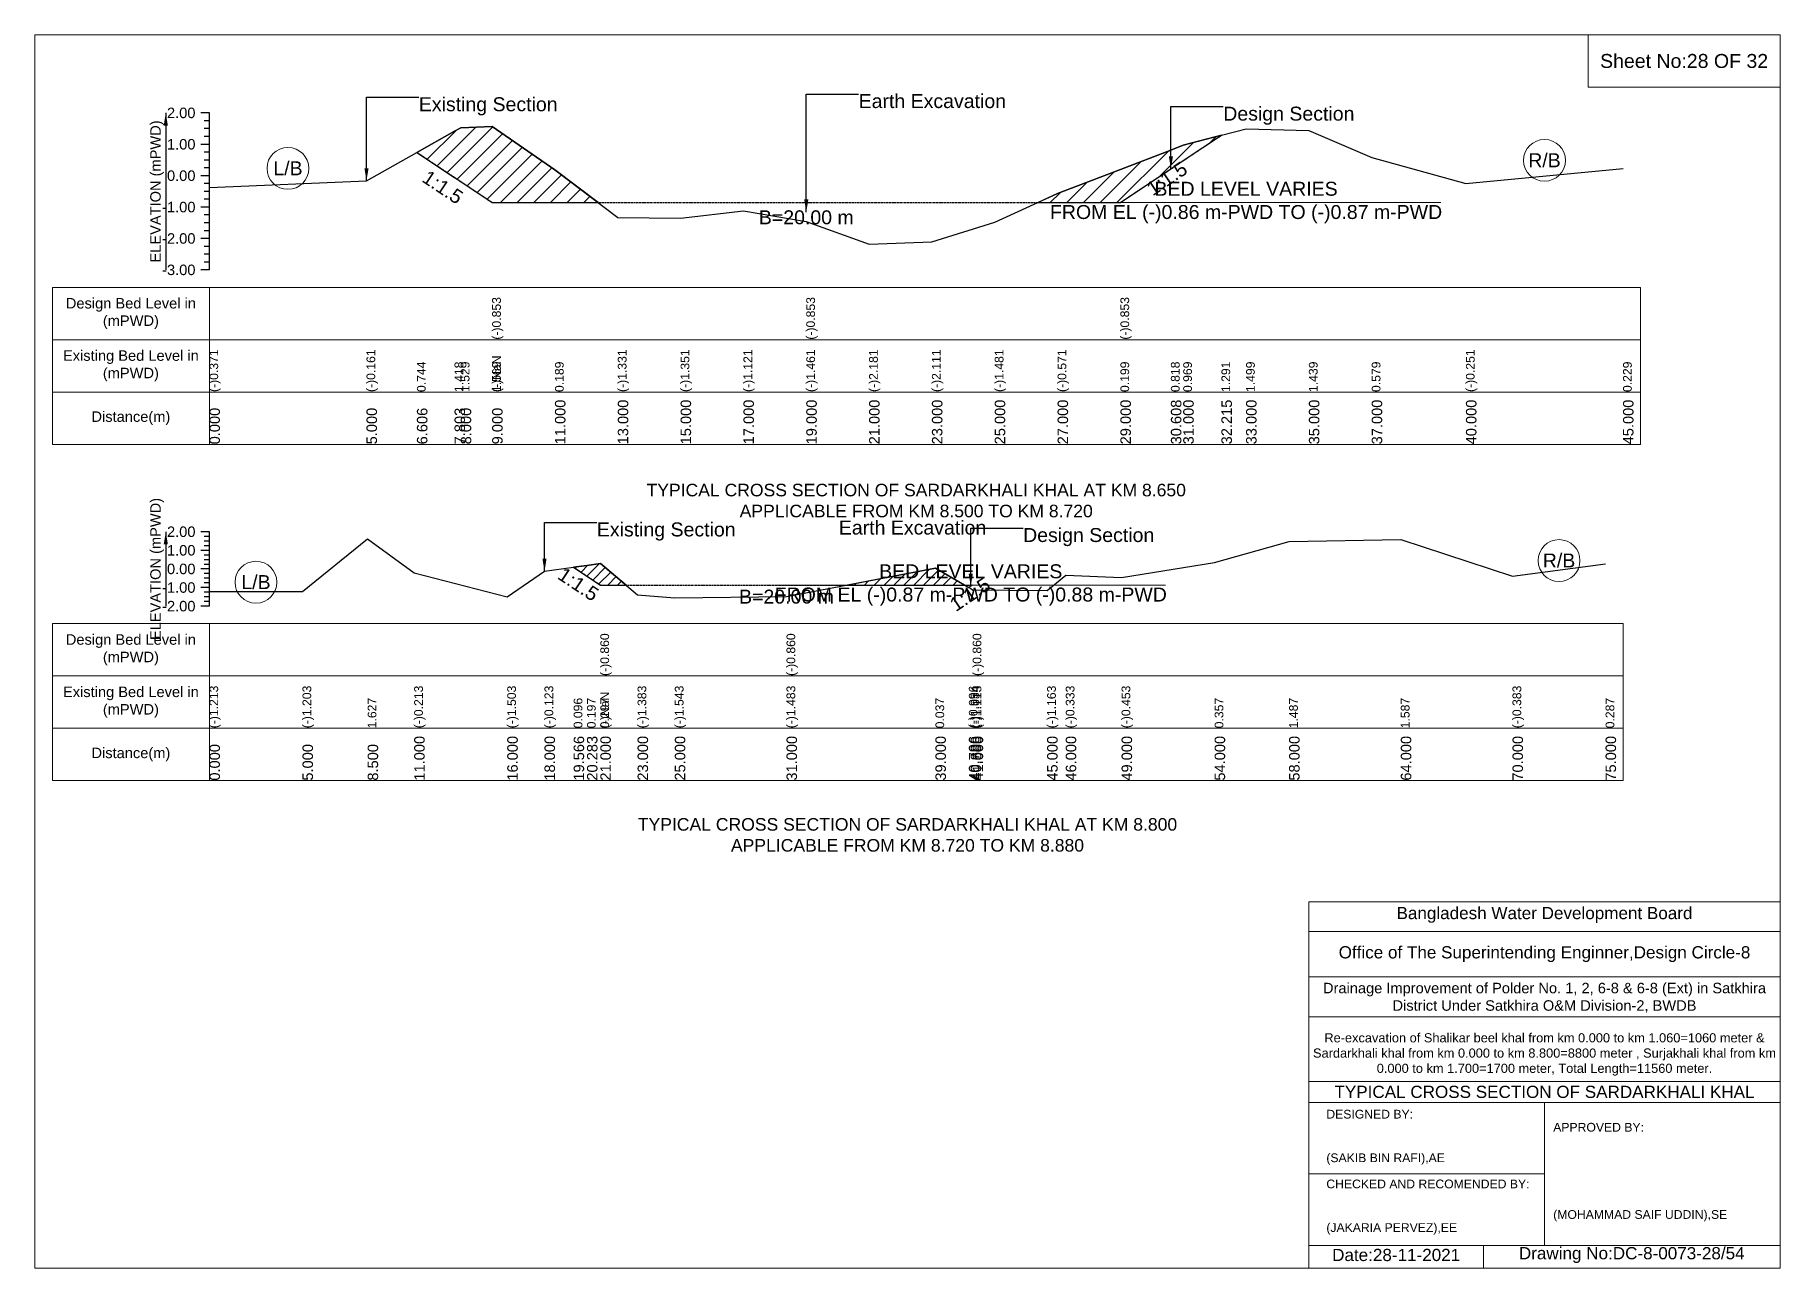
# Model space of a CAD drawing. Header units: inches. Extents: x 93000 to 416000, y -4242 to 0.
# Drawn here: x 370000 to 376000, y -4242 to 0 of the extents above; entities that cross this region are included whole.
import ezdxf

# ---------------------------------------------------------------- set-up
doc = ezdxf.new("R2010")
doc.units = ezdxf.units.IN
doc.header["$LTSCALE"] = 7
doc.header["$MEASUREMENT"] = 0
doc.linetypes.add('DASHED', pattern=[0.75, 0.5, -0.25])
for name, color, linetype, lineweight in [('Cross section Data Border', 7, 'Continuous', 9), ('Cross Section Labels', 7, 'Continuous', 9), ('Design_Bed_Level for Xsection', 7, 'DASHED', 25), ('Existing_Bed_Level for Xsection', 7, 'Continuous', 25), ('Long Section Labels', 7, 'Continuous', 9)]:
    doc.layers.add(name, color=color, linetype=linetype, lineweight=lineweight)
doc.styles.get("Standard").update_dxf_attribs({"font": 'arial.ttf'})
doc.dimstyles.get("Standard").update_dxf_attribs({"dimtxt": 0.18, "dimasz": 0.18, "dimexe": 0.18, "dimexo": 0.0625, "dimgap": 0.09, "dimtad": 0, "dimtih": 1, "dimtoh": 1, "dimdec": 4, "dimzin": 0, "dimdsep": 46, "dimtxsty": 'Standard', "dimcen": 0.09, "dimadec": 0, "dimazin": 0, "dimtfac": 1, "dimtdec": 4, "dimtofl": 0, "dimtmove": 0, "dimatfit": 3, "dimfxl": 0, "dimtolj": 1, "dimtzin": 0, "dimarcsym": 0})

msp = doc.modelspace()

# ---------------------------------------------------------------- texts
at = {"layer": 'Cross section Data Border', "attachment_point": 5}
for s, insert, char_height in [('Sheet No:28 OF 32', (375670, -90), 48), ('Bangladesh Water Development Board', (375190, -3027), 42), ('Office of The Superintending Enginner,Design Circle-8', (375190, -3162), 42)]:
    msp.add_mtext(s, dxfattribs=dict(at, insert=insert, char_height=char_height))
at = {"layer": 'Cross section Data Border'}
for s, insert, char_height, width, attachment_point in [('Design Bed Level in (mPWD)', (370330, -958.5), 36, 480, 5), ('Existing Bed Level in (mPWD)', (370330, -1138.5), 36, 480, 5), ('Distance(m)', (370330, -1318.5), 36, 480, 5), ('Design Bed Level in (mPWD)', (370330, -2115.2), 36, 480, 5), ('Existing Bed Level in (mPWD)', (370330, -2295.2), 36, 480, 5), ('Distance(m)', (370330, -2475.2), 36, 480, 5), ('Drainage Improvement of Polder No. 1, 2, 6-8 & 6-8 (Ext) in Satkhira District Under Satkhira O&M Division-2, BWDB', (375190, -3312), 36, 1680, 5), ('Re-excavation of Shalikar beel khal from km 0.000 to km 1.060=1060 meter & Sardarkhali khal from km 0.000 to km 8.800=8800 meter , Surjakhali khal from km 0.000 to km 1.700=1700 meter, Total Length=11560 meter.', (375190, -3507), 31.4683, 1620, 5), ('TYPICAL CROSS SECTION OF SARDARKHALI KHAL', (375190, -3636), 42, 1680, 5), ('DESIGNED BY:\\P\\P\\P(SAKIB BIN RAFI),AE', (374440, -3792), 30, 840, 4), ('APPROVED BY:\\P\\P\\P\\P\\P\\P(MOHAMMAD SAIF UDDIN),SE', (375220, -3912), 30, 840, 4), ('CHECKED AND RECOMENDED BY:\\P\\P\\P(JAKARIA PERVEZ),EE', (374440, -4032), 30, 840, 4), ('Date:28-11-2021', (374680, -4197), 42, 840, 5), ('Drawing No:DC-8-0073-28/54', (375490, -4197), 42, 1320, 5)]:
    msp.add_mtext(s, dxfattribs=dict(at, insert=insert, char_height=char_height, width=width, attachment_point=attachment_point))
at = {"layer": 'Cross Section Labels'}
for s, insert, char_height, attachment_point in [('Existing Section', (371320, -214.5), 48, 1), ('Earth Excavation', (372832, -203.7), 48, 1), ('Design Section', (374085.6, -246.9), 48, 1), ('R/B', (375190, -431.6), 48, 5), ('L/B', (370870, -459.2), 48, 5), ('BED LEVEL VARIES \\PFROM EL (-)0.86 m-PWD TO (-)0.87 m-PWD', (374164, -576.5), 48, 5), ('B=20.00 m', (372652, -603.5), 48, 2), ('TYPICAL CROSS SECTION OF SARDARKHALI KHAL AT KM 8.650\\PAPPLICABLE FROM KM 8.500 TO KM 8.720', (373030, -1602), 43.2, 5), ('Existing Section', (371932, -1677.2), 48, 1), ('Earth Excavation', (372764, -1670.8), 48, 1), ('Design Section', (373397.5, -1696.4), 48, 1), ('R/B', (375240, -1808.3), 48, 5), ('L/B', (370760, -1882.6), 48, 5), ('BED LEVEL VARIES \\PFROM EL (-)0.87 m-PWD TO (-)0.88 m-PWD', (373217.5, -1892.3), 48, 5), ('B=20.00 m', (372584, -1908.3), 48, 2), ('TYPICAL CROSS SECTION OF SARDARKHALI KHAL AT KM 8.800\\PAPPLICABLE FROM KM 8.720 TO KM 8.880', (373000, -2752), 43.2, 5)]:
    msp.add_mtext(s, dxfattribs=dict(at, insert=insert, char_height=char_height, attachment_point=attachment_point))
at = {"layer": 'Cross Section Labels', "char_height": 48, "attachment_point": 2}
for insert, rotation in [((371415.7, -503.8), 326.30993), ((373878.6, -474.3), 33.69007), ((371882.1, -1869.7), 326.30993), ((373201.5, -1904.6), 33.69007)]:
    msp.add_mtext('1:1.5', dxfattribs=dict(at, insert=insert, rotation=rotation))
at = {"layer": 'Existing_Bed_Level for Xsection', "char_height": 36, "attachment_point": 5, "rotation": 90}
for insert in [(370420, -538.5), (370420, -1837.2)]:
    msp.add_mtext('ELEVATION (mPWD)', dxfattribs=dict(at, insert=insert))
at = {"layer": 'Existing_Bed_Level for Xsection', "char_height": 36, "attachment_point": 6}
for s, insert in [('2.00', (370552, -268.5)), ('1.00', (370552, -376.5)), ('0.00', (370552, -484.5)), ('-1.00', (370552, -592.5)), ('-2.00', (370552, -700.5)), ('-3.00', (370552, -808.5)), ('2.00', (370552, -1709.2)), ('1.00', (370552, -1773.2)), ('0.00', (370552, -1837.2)), ('-1.00', (370552, -1901.2)), ('-2.00', (370552, -1965.2))]:
    msp.add_mtext(s, dxfattribs=dict(at, insert=insert))
at = {"layer": 'Long Section Labels', "attachment_point": 1, "rotation": 90}
for s, insert, char_height in [('(-)0.853', (371572, -1048.5), 30), ('(-)0.853', (372652, -1048.5), 30), ('(-)0.853', (373732, -1048.5), 30), ('(-)0.371', (370600, -1228.5), 30), ('(-)0.161', (371140, -1228.5), 30), ('0.744', (371313.4, -1228.5), 30), ('1.418', (371442.7, -1228.5), 30), ('1.529', (371464, -1228.5), 30), ('(-)NaN', (371572, -1228.5), 30), ('1.569', (371572, -1228.5), 30), ('1.569', (371572, -1228.5), 30), ('0.189', (371788, -1228.5), 30), ('(-)1.331', (372004, -1228.5), 30), ('(-)1.351', (372220, -1228.5), 30), ('(-)1.121', (372436, -1228.5), 30), ('(-)1.461', (372652, -1228.5), 30), ('(-)1.461', (372652, -1228.5), 30), ('(-)1.461', (372652, -1228.5), 30), ('(-)2.181', (372868, -1228.5), 30), ('(-)2.111', (373084, -1228.5), 30), ('(-)1.481', (373300, -1228.5), 30), ('(-)0.571', (373516, -1228.5), 30), ('0.199', (373732, -1228.5), 30), ('0.199', (373732, -1228.5), 30), ('0.199', (373732, -1228.5), 30), ('0.818', (373905.6, -1228.5), 30), ('0.969', (373948, -1228.5), 30), ('1.291', (374079.3, -1228.5), 30), ('1.499', (374164, -1228.5), 30), ('1.439', (374380, -1228.5), 30), ('0.579', (374596, -1228.5), 30), ('(-)0.251', (374920, -1228.5), 30), ('0.229', (375460, -1228.5), 30), ('11.000', (371788, -1408.5), 36), ('13.000', (372004, -1408.5), 36), ('15.000', (372220, -1408.5), 36), ('17.000', (372436, -1408.5), 36), ('19.000', (372652, -1408.5), 36), ('19.000', (372652, -1408.5), 36), ('19.000', (372652, -1408.5), 36), ('21.000', (372868, -1408.5), 36), ('23.000', (373084, -1408.5), 36), ('25.000', (373300, -1408.5), 36), ('27.000', (373516, -1408.5), 36), ('29.000', (373732, -1408.5), 36), ('29.000', (373732, -1408.5), 36), ('29.000', (373732, -1408.5), 36), ('30.608', (373905.6, -1408.5), 36), ('31.000', (373948, -1408.5), 36), ('32.215', (374079.3, -1408.5), 36), ('33.000', (374164, -1408.5), 36), ('35.000', (374380, -1408.5), 36), ('37.000', (374596, -1408.5), 36), ('40.000', (374920, -1408.5), 36), ('45.000', (375460, -1408.5), 36), ('0.000', (370600, -1408.5), 36), ('5.000', (371140, -1408.5), 36), ('6.606', (371313.4, -1408.5), 36), ('7.803', (371442.7, -1408.5), 36), ('8.000', (371464, -1408.5), 36), ('9.000', (371572, -1408.5), 36), ('9.000', (371572, -1408.5), 36), ('9.000', (371572, -1408.5), 36), ('(-)0.860', (371944, -2205.2), 30), ('(-)0.860', (372584, -2205.2), 30), ('(-)0.860', (373224, -2205.2), 30), ('(-)1.213', (370600, -2385.2), 30), ('(-)1.203', (370920, -2385.2), 30), ('(-)0.213', (371304, -2385.2), 30), ('(-)1.503', (371624, -2385.2), 30), ('(-)0.123', (371752, -2385.2), 30), ('(-)NaN', (371944, -2385.2), 30), ('(-)NaN', (371944, -2385.2), 30), ('(-)1.383', (372072, -2385.2), 30), ('(-)1.543', (372200, -2385.2), 30), ('(-)1.483', (372584, -2385.2), 30), ('(-)1.483', (372584, -2385.2), 30), ('(-)0.996', (373211, -2385.2), 30), ('(-)1.054', (373217.5, -2385.2), 30), ('(-)1.113', (373224, -2385.2), 30), ('(-)1.113', (373224, -2385.2), 30), ('(-)1.113', (373224, -2385.2), 30), ('(-)1.163', (373480, -2385.2), 30), ('(-)0.333', (373544, -2385.2), 30), ('(-)0.453', (373736, -2385.2), 30), ('(-)0.383', (375080, -2385.2), 30), ('1.627', (371144, -2385.2), 30), ('0.096', (371852.2, -2385.2), 30), ('0.197', (371898.1, -2385.2), 30), ('0.297', (371944, -2385.2), 30), ('0.297', (371944, -2385.2), 30), ('0.037', (373096, -2385.2), 30), ('0.357', (374056, -2385.2), 30), ('1.487', (374312, -2385.2), 30), ('1.587', (374696, -2385.2), 30), ('0.287', (375400, -2385.2), 30), ('0.000', (370600, -2565.2), 36), ('5.000', (370920, -2565.2), 36), ('8.500', (371144, -2565.2), 36), ('11.000', (371304, -2565.2), 36), ('16.000', (371624, -2565.2), 36), ('18.000', (371752, -2565.2), 36), ('19.566', (371852.2, -2565.2), 36), ('20.283', (371898.1, -2565.2), 36), ('21.000', (371944, -2565.2), 36), ('21.000', (371944, -2565.2), 36), ('21.000', (371944, -2565.2), 36), ('23.000', (372072, -2565.2), 36), ('25.000', (372200, -2565.2), 36), ('31.000', (372584, -2565.2), 36), ('31.000', (372584, -2565.2), 36), ('31.000', (372584, -2565.2), 36), ('39.000', (373096, -2565.2), 36), ('40.796', (373211, -2565.2), 36), ('40.898', (373217.5, -2565.2), 36), ('41.000', (373224, -2565.2), 36), ('41.000', (373224, -2565.2), 36), ('41.000', (373224, -2565.2), 36), ('45.000', (373480, -2565.2), 36), ('46.000', (373544, -2565.2), 36), ('49.000', (373736, -2565.2), 36), ('54.000', (374056, -2565.2), 36), ('58.000', (374312, -2565.2), 36), ('64.000', (374696, -2565.2), 36), ('70.000', (375080, -2565.2), 36), ('75.000', (375400, -2565.2), 36)]:
    msp.add_mtext(s, dxfattribs=dict(at, insert=insert, char_height=char_height))

# ---------------------------------------------------------------- hatches: boundary and pattern name
at = {"layer": 'Existing_Bed_Level for Xsection'}
h = msp.add_hatch(dxfattribs=at)
h.set_pattern_fill('ANSI31', color=256, scale=324, style=0)
h.paths.add_polyline_path([(371313.4, -404.1), (371442.7, -490.3), (371464, -504.5), (371572, -576.5), (371788, -576.5), (371936, -576.5), (371788, -464), (371572, -315), (371464, -319.3), (371442.7, -331.3)])
h = msp.add_hatch(dxfattribs=at)
h.set_pattern_fill('ANSI31', color=256, scale=324, style=0)
h.paths.add_polyline_path([(373449.2, -576.5), (373516, -576.5), (373732, -576.5), (373905.6, -460.8), (373948, -432.5), (374079.3, -345), (373948, -379.8), (373905.6, -396.1), (373732, -463), (373516, -546.1)])
h = msp.add_hatch(dxfattribs=at)
h.set_pattern_fill('ANSI31', color=256, scale=192, style=0)
h.paths.add_polyline_path([(371852.2, -1831.1), (371898.1, -1861.7), (371944, -1892.3), (372032.2, -1892.3), (371944, -1818.2), (371898.1, -1824.7)])
h = msp.add_hatch(dxfattribs=at)
h.set_pattern_fill('ANSI31', color=256, scale=192, style=0)
h.paths.add_polyline_path([(372793.9, -1892.3), (373096, -1892.3), (373195.8, -1892.3), (373096, -1834.9)])

# ---------------------------------------------------------------- linework, layer by layer
at = {"layer": 'Cross section Data Border'}
for points in [[(370000, 0), (376000, 0), (376000, -4242), (370000, -4242)], [(375340, 0), (376000, 0), (376000, -180), (375340, -180)], [(370060, -868.5), (375520, -868.5), (375520, -1408.5), (370060, -1408.5)], [(370060, -2025.2), (375460, -2025.2), (375460, -2565.2), (370060, -2565.2)]]:
    msp.add_lwpolyline(points, close=True, dxfattribs=at)
for points in [[(370600, -868.5), (370600, -1408.5)], [(370060, -1048.5), (375520, -1048.5)], [(370060, -1228.5), (375520, -1228.5)], [(370600, -2025.2), (370600, -2565.2)], [(370060, -2205.2), (375460, -2205.2)], [(370060, -2385.2), (375460, -2385.2)], [(374380, -4242), (374380, -2982), (376000, -2982)], [(374380, -3084), (376000, -3084)], [(374380, -3240), (376000, -3240)], [(374380, -3378), (376000, -3378)], [(374380, -3600), (376000, -3600)], [(374380, -3672), (376000, -3672)], [(375190, -3672), (375190, -4164)], [(374380, -3918), (375190, -3918)], [(374380, -4164), (376000, -4164)], [(374980, -4164), (374980, -4242)]]:
    msp.add_lwpolyline(points, dxfattribs=at)
at = {"layer": 'Cross Section Labels'}
for points in [[(373494.2, -576.5), (374833.8, -576.5)], [(372547.7, -1892.3), (373887.2, -1892.3)]]:
    msp.add_lwpolyline(points, dxfattribs=at)
for centre in [(375190, -431.6), (370870, -459.2), (375240, -1808.3), (370760, -1882.6)]:
    msp.add_circle(centre, 72, dxfattribs=at)
at = {"layer": 'Design_Bed_Level for Xsection'}
for points in [[(371313.4, -404.1), (371442.7, -490.3), (371572, -576.5), (372652, -576.5), (373732, -576.5), (373905.6, -460.8), (374079.3, -345)], [(371852.2, -1831.1), (371898.1, -1861.7), (371944, -1892.3), (372584, -1892.3), (373224, -1892.3), (373217.5, -1896.6), (373211, -1901)]]:
    msp.add_lwpolyline(points, dxfattribs=at)
at = {"layer": 'Existing_Bed_Level for Xsection'}
for points in [[(370600, -268.5), (370570, -268.5)], [(370600, -295.5), (370582, -295.5)], [(370600, -808.5), (370600, -700.5), (370600, -592.5), (370600, -484.5), (370600, -376.5), (370600, -268.5)], [(370600, -322.5), (370582, -322.5)], [(370600, -349.5), (370582, -349.5)], [(370600, -524.5), (371140, -501.8), (371313.4, -404.1), (371442.7, -331.3), (371464, -319.3), (371572, -315), (371572, -315), (371788, -464), (372004, -628.2), (372220, -630.4), (372436, -605.5), (372652, -642.2), (372652, -642.2), (372868, -720), (373084, -712.4), (373300, -644.4), (373516, -546.1), (373732, -463), (373732, -463), (373905.6, -396.1), (373948, -379.8), (374079.3, -345), (374164, -322.6), (374380, -329), (374596, -421.9), (374920, -511.6), (375460, -459.7)], [(370600, -376.5), (370570, -376.5)], [(370600, -403.5), (370582, -403.5)], [(370600, -430.5), (370582, -430.5)], [(370600, -457.5), (370582, -457.5)], [(370600, -484.5), (370570, -484.5)], [(370600, -511.5), (370582, -511.5)], [(370600, -538.5), (370582, -538.5)], [(370600, -592.5), (370570, -592.5)], [(370600, -565.5), (370582, -565.5)], [(370600, -619.5), (370582, -619.5)], [(370600, -646.5), (370582, -646.5)], [(370600, -700.5), (370570, -700.5)], [(370600, -673.5), (370582, -673.5)], [(370600, -727.5), (370582, -727.5)], [(370600, -754.5), (370582, -754.5)], [(370600, -808.5), (370570, -808.5)], [(370600, -781.5), (370582, -781.5)], [(370600, -1709.2), (370570, -1709.2)], [(370600, -1725.2), (370582, -1725.2)], [(370600, -1965.2), (370600, -1901.2), (370600, -1837.2), (370600, -1773.2), (370600, -1709.2)], [(370600, -1914.9), (370920, -1914.2), (371144, -1733.1), (371304, -1850.9), (371624, -1933.4), (371752, -1845.1), (371852.2, -1831.1), (371898.1, -1824.7), (371944, -1818.2), (371944, -1818.2), (372072, -1925.8), (372200, -1936), (372584, -1932.2), (372584, -1932.2), (373096, -1834.9), (373211, -1901), (373217.5, -1904.7), (373224, -1908.5), (373224, -1908.5), (373480, -1911.7), (373544, -1858.6), (373736, -1866.2), (374056, -1814.4), (374312, -1742.1), (374696, -1735.7), (375080, -1861.8), (375400, -1818.9)], [(370600, -1773.2), (370570, -1773.2)], [(370600, -1741.2), (370582, -1741.2)], [(370600, -1757.2), (370582, -1757.2)], [(370600, -1789.2), (370582, -1789.2)], [(370600, -1837.2), (370570, -1837.2)], [(370600, -1805.2), (370582, -1805.2)], [(370600, -1821.2), (370582, -1821.2)], [(370600, -1853.2), (370582, -1853.2)], [(370600, -1901.2), (370570, -1901.2)], [(370600, -1869.2), (370582, -1869.2)], [(370600, -1885.2), (370582, -1885.2)], [(370600, -1917.2), (370582, -1917.2)], [(370600, -1965.2), (370570, -1965.2)], [(370600, -1933.2), (370582, -1933.2)], [(370600, -1949.2), (370582, -1949.2)]]:
    msp.add_lwpolyline(points, dxfattribs=at)
for points in [[(371313.4, -404.1), (371313.4, -404.1), (371442.7, -490.3), (371464, -504.5), (371572, -576.5), (371572, -576.5), (371788, -576.5), (371936, -576.5), (371788, -464), (371572, -315), (371572, -315), (371464, -319.3), (371442.7, -331.3), (371313.4, -404.1)], [(373449.2, -576.5), (373516, -576.5), (373732, -576.5), (373732, -576.5), (373905.6, -460.8), (373948, -432.5), (374079.3, -345), (374079.3, -345), (374079.3, -345), (373948, -379.8), (373905.6, -396.1), (373732, -463), (373732, -463), (373516, -546.1)], [(371852.2, -1831.1), (371898.1, -1861.7), (371944, -1892.3), (371944, -1892.3), (372032.2, -1892.3), (371944, -1818.2), (371944, -1818.2), (371898.1, -1824.7)], [(372793.9, -1892.3), (373096, -1892.3), (373195.8, -1892.3), (373096, -1834.9)]]:
    msp.add_lwpolyline(points, close=True, dxfattribs=at)

msp.set_redraw_order([(e.dxf.handle, doc.entitydb.next_handle()) for e in msp.query("TEXT MTEXT ATTDEF DIMENSION ARC_DIMENSION")])  # texts and dimensions are drawn at this point

# ---------------------------------------------------------------- leaders
at = {"layer": 'Cross Section Labels', "annotation_type": 0, "has_hookline": 1, "hookline_direction": 0}
for points, text_width in [([(371140, -501.8), (371140, -214.5), (371319.9, -214.5)], 467.2), ([(372652, -609.4), (372652, -203.7), (372831.9, -203.7)], 497), ([(373905.6, -460.8), (373905.6, -246.9), (374085.5, -246.9)], 441.2), ([(371752, -1845.1), (371752, -1677.2), (371931.9, -1677.2)], 467.2), ([(373217.5, -1896.6), (373217.5, -1696.4), (373397.4, -1696.4)], 441.2)]:
    msp.add_leader(points, dimstyle='Standard', override={"dimasz": 43.2}, dxfattribs=dict(at, text_width=text_width))
at = {"layer": 'Existing_Bed_Level for Xsection'}
for points in [[(370450, -268.5), (370450, -808.5)], [(370450, -1709.2), (370450, -1965.2)]]:
    msp.add_leader(points, dimstyle='Standard', override={"dimasz": 43.2}, dxfattribs=at)

doc.saveas('drawing.dxf')
